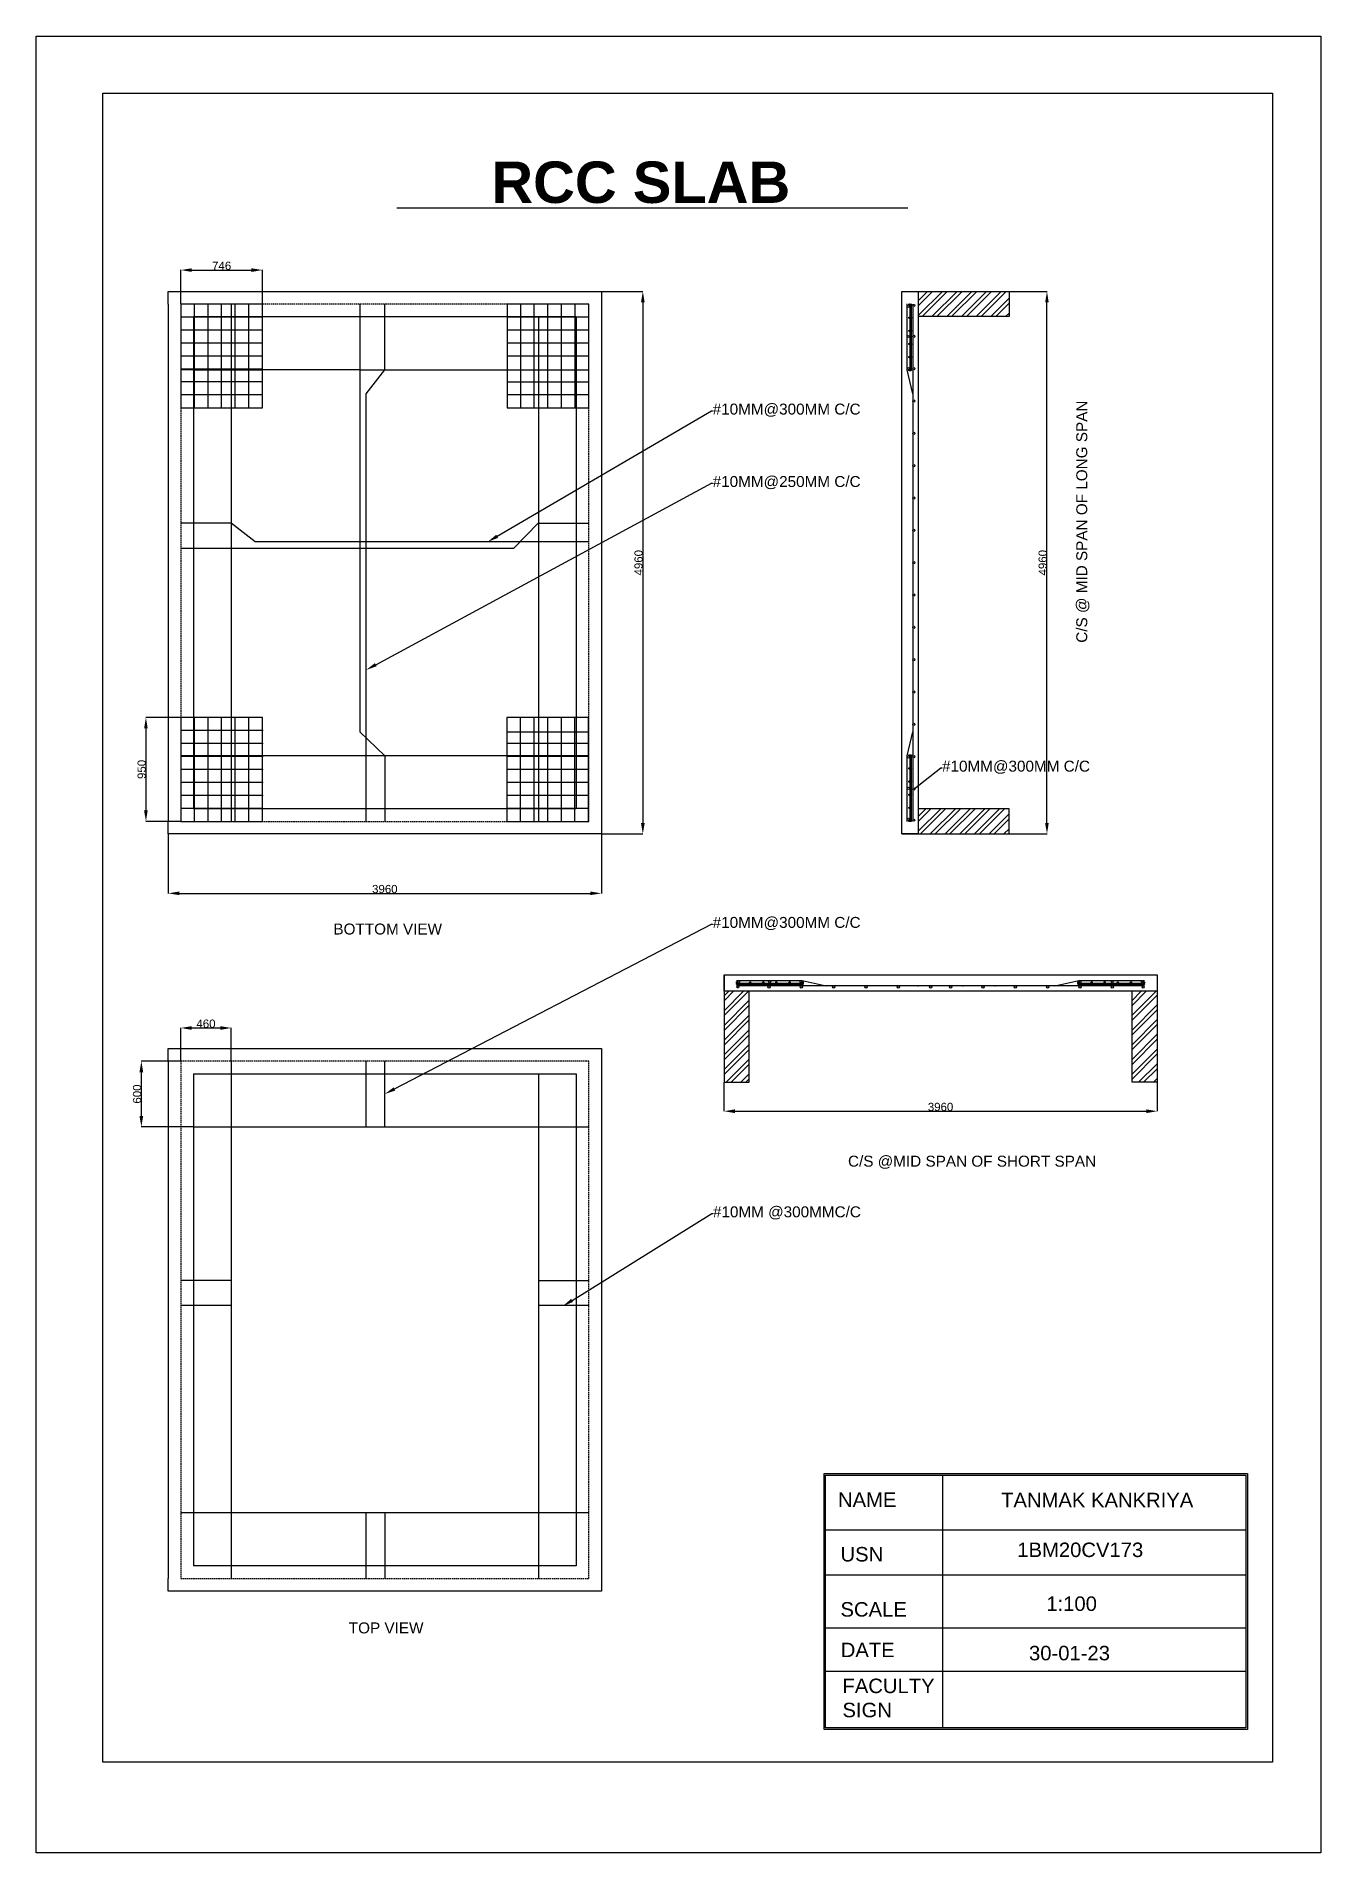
# Model space of a CAD drawing. Header units: inches. Extents: x 448145 to 618619, y -64863 to 148507.
# Drawn here: x 515430 to 527172, y 90520 to 107127 of the extents above; entities that cross this region are included whole.
import ezdxf
from ezdxf import colors
from ezdxf.entities.mleader import LeaderData, LeaderLine
from ezdxf.math import Vec2, Vec3

# ---------------------------------------------------------------- set-up
doc = ezdxf.new("R2010")
doc.units = ezdxf.units.IN
doc.header["$MEASUREMENT"] = 0
doc.linetypes.add('HIDDENX2', pattern=[19.05, 12.7, -6.35])
doc.styles.get("Standard").update_dxf_attribs({"font": 'Arial.ttf', "height": 75})
doc.dimstyles.new('ISO-25', dxfattribs={"dimtxt": 2.5, "dimasz": 2.5, "dimexe": 1.25, "dimexo": 0.625, "dimtad": 1, "dimtxsty": 'Standard', "dimcen": 2.5, "dimadec": 0, "dimazin": 0, "dimtfac": 1, "dimtmove": 0, "dimatfit": 3, "dimfxl": 0, "dimarcsym": 0})
pattern_1 = [(45, (514500.95, 98948.89), (-67.3519, 67.3519), []), (45, (514545.85, 98948.89), (-67.3519, 67.3519), [])]

msp = doc.modelspace()

# ---------------------------------------------------------------- texts
at = {"attachment_point": 1}
for s, width, gutter_width, insert, char_height in [('{\\fArial|b1|i0|c0|p34;RCC SLAB}', 6691.43988, 17.597, (519589.649, 105982.366), 378.75979), ('      BOTTOM VIEW', 2379.68169, 12.5, (517912.929, 99014.655), 100), ('C/S @MID SPAN OF SHORT SPAN', 2273.9814, 12.5, (522850.781, 96892.301), 100), ('NAME', 862.47364, 9.457, (522759.209, 93813.082), 132.3973), ('TANMAK KANKRIYA', 2646.45578, 6.151, (524250.385, 93809.987), 132.39727), ('1BM20CV173', 560.98037, 6.151, (524398.497, 93355.048), 132.3973), ('USN', 560.98037, 6.151, (522782.034, 93314.595), 132.3973), ('1:100', 560.98037, 6.151, (524663.724, 92862.399), 132.3973), ('SCALE', 560.98037, 6.151, (522782.034, 92810.442), 132.3973), ('TOP VIEW', 2397.03882, 12.5, (518286.558, 92624.827), 100), ('DATE', 560.98037, 6.151, (522784.421, 92439.747), 132.3973), ('30-01-23', 560.98037, 6.151, (524505.566, 92410.9), 132.3973), ('FACULTY SIGN', 560.98037, 6.151, (522800.01, 92111.1), 132.39727)]:
    msp.add_mtext_dynamic_manual_height_columns(s, width=width, gutter_width=gutter_width, heights=[0], dxfattribs=dict(at, insert=insert, char_height=char_height))
at = {"insert": (524937.921, 101582.265), "char_height": 100, "attachment_point": 1, "rotation": 90}
msp.add_mtext_dynamic_manual_height_columns('C/S @ MID SPAN OF LONG SPAN', width=2330.19533, gutter_width=12.5, heights=[0], dxfattribs=at)

# ---------------------------------------------------------------- blocks, each defined once
blk = doc.blocks.new('*D338')
at = {"color": 0, "lineweight": -2}
for p, q in [((516636, 99834), (516636, 99290)), ((520596, 99834), (520596, 99290)), ((516736, 99291), (520496, 99291))]:
    blk.add_line(p, q, dxfattribs=at)
at = {"color": 0}
for points in [[(516736, 99308), (516736, 99275), (516636, 99291)], [(520496, 99308), (520496, 99275), (520596, 99291)]]:
    blk.add_solid(points, dxfattribs=at)
at = {"layer": 'Defpoints', "color": 0}
for p in [(516636, 99834), (520596, 99834), (520596, 99291)]:
    blk.add_point(p, dxfattribs=at)
at = {"color": 0, "insert": (518616, 99330), "char_height": 75, "attachment_point": 5}
blk.add_mtext('3960', dxfattribs=at)
blk = doc.blocks.new('*D339')
at = {"color": 0, "lineweight": -2}
for p, q in [((520596, 104794), (520976, 104794)), ((520975, 104694), (520975, 99934)), ((520596, 99834), (520976, 99834))]:
    blk.add_line(p, q, dxfattribs=at)
at = {"color": 0}
for points in [[(520958, 104694), (520992, 104694), (520975, 104794)], [(520958, 99934), (520992, 99934), (520975, 99834)]]:
    blk.add_solid(points, dxfattribs=at)
at = {"layer": 'Defpoints', "color": 0}
for p in [(520596, 104794), (520596, 99834), (520975, 99834)]:
    blk.add_point(p, dxfattribs=at)
at = {"color": 0, "insert": (520936, 102314), "char_height": 75, "attachment_point": 5, "rotation": 90}
blk.add_mtext('4960', dxfattribs=at)
blk = doc.blocks.new('*D340')
at = {"color": 0, "lineweight": -2}
for p, q in [((516750, 100899), (516430, 100899)), ((516432, 100799), (516432, 100049)), ((516750, 99949), (516430, 99949))]:
    blk.add_line(p, q, dxfattribs=at)
at = {"color": 0}
for points in [[(516415, 100799), (516448, 100799), (516432, 100899)], [(516415, 100049), (516448, 100049), (516432, 99949)]]:
    blk.add_solid(points, dxfattribs=at)
at = {"layer": 'Defpoints', "color": 0}
for p in [(516751, 100899), (516432, 99949), (516751, 99949)]:
    blk.add_point(p, dxfattribs=at)
at = {"color": 0, "insert": (516393, 100424), "char_height": 75, "attachment_point": 5, "rotation": 90}
blk.add_mtext('950', dxfattribs=at)
blk = doc.blocks.new('*D341')
at = {"color": 0, "lineweight": -2}
for p, q in [((516751, 104680), (516751, 104991)), ((516851, 104990), (517397, 104990)), ((517497, 104680), (517497, 104991))]:
    blk.add_line(p, q, dxfattribs=at)
at = {"color": 0}
for points in [[(516851, 105006), (516851, 104973), (516751, 104990)], [(517397, 105006), (517397, 104973), (517497, 104990)]]:
    blk.add_solid(points, dxfattribs=at)
at = {"layer": 'Defpoints', "color": 0}
for p in [(517497, 104990), (516751, 104679), (517497, 104679)]:
    blk.add_point(p, dxfattribs=at)
at = {"color": 0, "insert": (517124, 105029), "char_height": 75, "attachment_point": 5}
blk.add_mtext('746', dxfattribs=at)
blk = doc.blocks.new('*D342')
at = {"color": 0, "lineweight": -2}
for p, q in [((524326, 104794), (524671, 104794)), ((524670, 99934), (524670, 104694)), ((524326, 99834), (524671, 99834))]:
    blk.add_line(p, q, dxfattribs=at)
at = {"color": 0}
for points in [[(524653, 104694), (524686, 104694), (524670, 104794)], [(524653, 99934), (524686, 99934), (524670, 99834)]]:
    blk.add_solid(points, dxfattribs=at)
at = {"layer": 'Defpoints', "color": 0}
for p in [(524325, 104794), (524670, 104794), (524325, 99834)]:
    blk.add_point(p, dxfattribs=at)
at = {"color": 0, "insert": (524631, 102314), "char_height": 75, "attachment_point": 5, "rotation": 90}
blk.add_mtext('4960', dxfattribs=at)
blk = doc.blocks.new('*D343')
at = {"color": 0, "lineweight": -2}
for p, q in [((521717, 97563), (521717, 97298)), ((525677, 97563), (525677, 97298)), ((521817, 97299), (525577, 97299))]:
    blk.add_line(p, q, dxfattribs=at)
at = {"color": 0}
for points in [[(521817, 97316), (521817, 97282), (521717, 97299)], [(525577, 97316), (525577, 97282), (525677, 97299)]]:
    blk.add_solid(points, dxfattribs=at)
at = {"layer": 'Defpoints', "color": 0}
for p in [(521717, 97563), (525677, 97563), (525677, 97299)]:
    blk.add_point(p, dxfattribs=at)
at = {"color": 0, "insert": (523697, 97338), "char_height": 75, "attachment_point": 5}
blk.add_mtext('3960', dxfattribs=at)
blk = doc.blocks.new('*D344')
at = {"color": 0, "lineweight": -2}
for p, q in [((516751, 97757), (516751, 98061)), ((516851, 98060), (517111, 98060)), ((517211, 97757), (517211, 98061))]:
    blk.add_line(p, q, dxfattribs=at)
at = {"color": 0}
for points in [[(516851, 98077), (516851, 98043), (516751, 98060)], [(517111, 98077), (517111, 98043), (517211, 98060)]]:
    blk.add_solid(points, dxfattribs=at)
at = {"layer": 'Defpoints', "color": 0}
for p in [(517211, 98060), (516751, 97756), (517211, 97756)]:
    blk.add_point(p, dxfattribs=at)
at = {"color": 0, "insert": (516981, 98099), "char_height": 75, "attachment_point": 5}
blk.add_mtext('460', dxfattribs=at)
blk = doc.blocks.new('*D345')
at = {"color": 0, "lineweight": -2}
for p, q in [((516750, 97756), (516389, 97756)), ((516390, 97256), (516390, 97656)), ((516750, 97156), (516389, 97156))]:
    blk.add_line(p, q, dxfattribs=at)
at = {"color": 0}
for points in [[(516373, 97656), (516407, 97656), (516390, 97756)], [(516373, 97256), (516407, 97256), (516390, 97156)]]:
    blk.add_solid(points, dxfattribs=at)
at = {"layer": 'Defpoints', "color": 0}
for p in [(516390, 97756), (516751, 97756), (516751, 97156)]:
    blk.add_point(p, dxfattribs=at)
at = {"color": 0, "insert": (516351, 97456), "char_height": 75, "attachment_point": 5, "rotation": 90}
blk.add_mtext('600', dxfattribs=at)

# ---------------------------------------------------------------- dimensions: what is measured, and where the dimension line sits
for base, p1, p2, picture, middle in [((517496.729, 104989.685), (516750.729, 104678.945), (517496.729, 104678.945), '*D341', (517123.729, 105028.603)), ((520595.729, 99291.227), (516635.729, 99834.149), (520595.729, 99834.149), '*D338', (518615.729, 99330.17)), ((517210.729, 98059.931), (516750.729, 97756.463), (517210.729, 97756.463), '*D344', (516980.729, 98098.849)), ((525677.418, 97299.09), (521717.418, 97563.231), (525677.418, 97563.231), '*D343', (523697.418, 97338.033))]:
    dim = msp.add_linear_dim(base=base, p1=p1, p2=p2, dimstyle='ISO-25', override={"dimtxt": 100, "dimasz": 100})
    dim.commit()
    dim.dimension.update_dxf_attribs({"geometry": picture, "text_midpoint": middle})
for base, p1, p2, picture, middle in [((520974.947, 99834.149), (520595.729, 104794.149), (520595.729, 99834.149), '*D339', (520936.029, 102314.149)), ((524669.775, 104794.149), (524324.88, 99834.149), (524324.88, 104794.149), '*D342', (524630.857, 102314.149)), ((516431.714, 99949.149), (516750.729, 100899.149), (516750.729, 99949.149), '*D340', (516392.796, 100424.149)), ((516390.139, 97756.463), (516750.729, 97156.463), (516750.729, 97756.463), '*D345', (516351.221, 97456.463))]:
    dim = msp.add_linear_dim(base=base, p1=p1, p2=p2, angle=90, dimstyle='ISO-25', override={"dimtxt": 100, "dimasz": 100})
    dim.commit()
    dim.dimension.update_dxf_attribs({"geometry": picture, "text_midpoint": middle})

# ---------------------------------------------------------------- hatches: boundary and pattern name
h = msp.add_hatch()
h.set_pattern_fill('ANSI32', color=256, scale=10)
h.set_pattern_definition(pattern_1)
h.paths.add_polyline_path([(524324.88, 104794.149), (523492.615, 104794.149), (523492.615, 104679.149), (523492.615, 104564.149), (524324.88, 104564.149)])
h.paths.add_polyline_path([(524324.88, 100064.149), (523492.615, 100064.149), (523492.615, 99834.149), (524324.88, 99834.149)])
h = msp.add_hatch(color=256)
h.dxf.hatch_style = 1
h.paths.add_polyline_path([(523430.115, 104674.652, 0.939943612), (523418.161, 104673.911, 0.939943612), (523430.115, 104673.17), (523430.115, 104673.604)])
h = msp.add_hatch(color=256)
h.dxf.hatch_style = 1
h.paths.add_polyline_path([(521841.943, 98484.991, 1), (521861.943, 98484.991, 1)])
h.paths.add_polyline_path([(521842.194, 98476.451, 1), (521830.194, 98476.451, 0.378403441), (521835.453, 98470.497), (521836.935, 98470.497, 0.378403441)])
h.paths.add_polyline_path([(521842.051, 98463.951, 1), (521830.051, 98463.951, 0.378403441), (521835.31, 98457.997), (521836.792, 98457.997, 0.378403441)])
h.paths.add_polyline_path([(521853.017, 98435.689, 0.35778774), (521844.969, 98445.497), (521841.066, 98445.497, 0.35778774), (521833.017, 98435.689, 1)])
h.paths.add_polyline_path([(521950.255, 98476.451, 0.378403441), (521955.514, 98470.497), (521956.996, 98470.497, 0.378403441), (521962.255, 98476.451, 1)])
h.paths.add_polyline_path([(521962.111, 98463.951, 1), (521950.111, 98463.951, 0.378403441), (521955.37, 98457.997), (521956.852, 98457.997, 0.378403441)])
h.paths.add_polyline_path([(522070.315, 98476.451, 0.378403441), (522075.574, 98470.497), (522077.056, 98470.497, 0.378403441), (522082.315, 98476.451, 1)])
h.paths.add_polyline_path([(522082.172, 98463.951, 1), (522070.172, 98463.951, 0.378403441), (522075.431, 98457.997), (522076.912, 98457.997, 0.378403441)])
h.paths.add_polyline_path([(522124.312, 98485.497, 1), (522144.312, 98485.497, 1)])
h.paths.add_polyline_path([(522118.037, 98435.497, 1), (522138.037, 98435.497, 1)])
h.paths.add_polyline_path([(522202.376, 98476.451, 1), (522190.376, 98476.451, 0.378403441), (522195.635, 98470.497), (522197.116, 98470.497, 0.378403441)])
h.paths.add_polyline_path([(522190.232, 98463.951, 0.378403441), (522195.491, 98457.997), (522196.973, 98457.997, 0.378403441), (522202.232, 98463.951, 1)])
h.paths.add_polyline_path([(522322.436, 98476.451, 1), (522310.436, 98476.451, 0.378403441), (522315.695, 98470.497), (522317.177, 98470.497, 0.378403441)])
h.paths.add_polyline_path([(522310.292, 98463.951, 0.378403441), (522315.552, 98457.997), (522317.033, 98457.997, 0.378403441), (522322.292, 98463.951, 1)])
h.paths.add_polyline_path([(522411.526, 98485.323, 1), (522431.526, 98485.323, 1)])
h.paths.add_polyline_path([(522442.063, 98476.451, 1), (522430.063, 98476.451, 0.378403441), (522435.322, 98470.497), (522435.756, 98470.497), (522436.804, 98470.497, 0.378403441)])
h.paths.add_polyline_path([(522429.919, 98463.951, 0.378403441), (522435.178, 98457.997), (522435.612, 98457.997), (522436.66, 98457.997, 0.378403441), (522441.919, 98463.951, 1)])
h.paths.add_polyline_path([(522413.665, 98435.497, 1), (522433.665, 98435.497, 1)])
h.paths.add_polyline_path([(522709.293, 98435.497, 1), (522729.293, 98435.497, 1)])
h.paths.add_polyline_path([(523024.917, 98435.497, 1), (523004.917, 98435.497, 1)])
h.paths.add_polyline_path([(523320.542, 98435.497, 1), (523300.542, 98435.497, 1)])
h.paths.add_polyline_path([(523596.167, 98435.497, 1), (523616.167, 98435.497, 1)])
h.paths.add_polyline_path([(523798.667, 98435.497, 1), (523778.667, 98435.497, 1)])
h.paths.add_polyline_path([(524094.292, 98435.497, 1), (524074.292, 98435.497, 1)])
h.paths.add_polyline_path([(524369.917, 98435.497, 1), (524389.917, 98435.497, 1)])
h.paths.add_polyline_path([(524685.542, 98435.497, 1), (524665.542, 98435.497, 1)])
h.paths.add_polyline_path([(524961.167, 98435.497, 1), (524981.167, 98435.497, 1)])
h.paths.add_polyline_path([(525256.792, 98435.497, 1), (525276.792, 98435.497, 1)])
h.paths.add_polyline_path([(525559.776, 98435.497, 1), (525539.776, 98435.497, 1)])
h.paths.add_polyline_path([(525563.181, 98463.951, 1), (525551.181, 98463.951, 0.378403441), (525556.44, 98457.997), (525556.874, 98457.997), (525557.922, 98457.997, 0.378403441)])
h.paths.add_polyline_path([(525563.181, 98476.451, -1), (525551.181, 98476.451, -1)])
h.paths.add_polyline_path([(525529.776, 98485.323, 1), (525549.776, 98485.323, 1)])
h.paths.add_polyline_path([(525431.554, 98476.451, 0.378403441), (525436.813, 98470.497), (525438.295, 98470.497, 0.378403441), (525443.554, 98476.451, 1)])
h.paths.add_polyline_path([(525443.554, 98463.951, 1), (525431.554, 98463.951, 0.378403441), (525436.813, 98457.997), (525438.295, 98457.997, 0.378403441)])
h.paths.add_polyline_path([(525311.494, 98476.451, 0.378403441), (525316.753, 98470.497), (525318.235, 98470.497, 0.378403441), (525323.494, 98476.451, 1)])
h.paths.add_polyline_path([(525323.494, 98463.951, 1), (525311.494, 98463.951, 0.378403441), (525316.753, 98457.997), (525318.235, 98457.997, 0.378403441)])
h.paths.add_polyline_path([(525255.41, 98485.323, 1), (525275.41, 98485.323, 1)])
h.paths.add_polyline_path([(525203.433, 98476.451, 1), (525191.433, 98476.451, 0.378403441), (525196.692, 98470.497), (525198.174, 98470.497, 0.378403441)])
h.paths.add_polyline_path([(525191.433, 98463.951, 0.378403441), (525196.692, 98457.997), (525198.174, 98457.997, 0.378403441), (525203.433, 98463.951, 1)])
h.paths.add_polyline_path([(525071.373, 98476.451, 0.378403441), (525076.632, 98470.497), (525078.114, 98470.497, 0.378403441), (525083.373, 98476.451, 1)])
h.paths.add_polyline_path([(525071.373, 98463.951, 0.378403441), (525076.632, 98457.997), (525078.114, 98457.997, 0.378403441), (525083.373, 98463.951, 1)])
h.paths.add_polyline_path([(524983.535, 98485.323, 1), (524963.535, 98485.323, 1)])
h.paths.add_polyline_path([(524963.312, 98476.451, 1), (524951.312, 98476.451, 0.378403441), (524956.572, 98470.497), (524958.053, 98470.497, 0.378403441)])
h.paths.add_polyline_path([(524951.312, 98463.951, 0.378403441), (524956.572, 98457.997), (524958.053, 98457.997, 0.378403441), (524963.312, 98463.951, 1)])
h = msp.add_hatch()
h.set_pattern_fill('ANSI32', color=256, scale=10)
h.set_pattern_definition(pattern_1)
h.paths.add_polyline_path([(525677.418, 98395.497), (525562.418, 98395.497), (525447.418, 98395.497), (525447.418, 97563.231), (525677.418, 97563.231)])
h.paths.add_polyline_path([(521947.418, 98395.497), (521717.418, 98395.497), (521717.418, 97563.231), (521947.418, 97563.231)])

# ---------------------------------------------------------------- linework, layer by layer
at = {"ltscale": 10}
for p, q in [((518726.285, 105557.493), (523398.503, 105557.493)), ((520020.729, 95524.425), (520480.729, 95524.425)), ((522646.163, 93470.292), (526489.371, 93470.292))]:
    msp.add_line(p, q, dxfattribs=at)
for p, q in [((516635.729, 104679.149), (516635.729, 104794.149)), ((516635.729, 104794.149), (520480.729, 104794.149)), ((520480.729, 104794.149), (520595.729, 104794.149)), ((520595.729, 104794.149), (520595.729, 99949.149)), ((523342.615, 104794.149), (523492.615, 104794.149)), ((523342.615, 99834.149), (523342.615, 104794.149)), ((523492.615, 104794.149), (523492.615, 104679.149)), ((523492.615, 104794.149), (524324.88, 104794.149)), ((524324.88, 104794.149), (524324.88, 104564.149)), ((516635.729, 104679.149), (516635.729, 99949.149)), ((517496.729, 104678.945), (516750.729, 104678.945)), ((516750.729, 104678.945), (516750.729, 103728.945)), ((516875.062, 103728.945), (516875.062, 104678.945)), ((516999.395, 103728.945), (516999.395, 104678.945)), ((517123.729, 103728.945), (517123.729, 104678.945)), ((517210.729, 104679.149), (517210.729, 99949.149)), ((517248.062, 103728.945), (517248.062, 104678.945)), ((517372.395, 103728.945), (517372.395, 104678.945)), ((517496.729, 103728.945), (517496.729, 104678.945)), ((518387.544, 104679.149), (518387.544, 100769.048)), ((518387.544, 104679.149), (518387.544, 100769.048)), ((518615.729, 104079.149), (518615.729, 104679.149)), ((518615.729, 104079.149), (518615.729, 104679.149)), ((520480.07, 104678.838), (519734.07, 104678.838)), ((519734.07, 104678.838), (519734.07, 103728.838)), ((519858.403, 103728.838), (519858.403, 104678.838)), ((519982.737, 103728.838), (519982.737, 104678.838)), ((520107.07, 103728.838), (520107.07, 104678.838)), ((520231.403, 103728.838), (520231.403, 104678.838)), ((520355.737, 103728.838), (520355.737, 104678.838)), ((520480.07, 103728.838), (520480.07, 104678.838)), ((520480.07, 104678.838), (520480.729, 104678.838)), ((523392.615, 104079.149), (523392.615, 104679.645)), ((523417.615, 104673.604), (523417.615, 104679.294)), ((523417.615, 104679.294), (523417.615, 104673.604)), ((523417.615, 104073.302), (523417.615, 104673.604)), ((523417.615, 104073.302), (523417.615, 104673.604)), ((523430.115, 104679.294), (523430.115, 104673.604)), ((523430.115, 104073.302), (523430.115, 104673.604)), ((523442.615, 104679.149), (523442.615, 99949.149)), ((523492.615, 104679.149), (523492.615, 99834.149)), ((517496.729, 104560.195), (516750.729, 104560.195)), ((516865.729, 104564.149), (516865.729, 100064.149)), ((516865.729, 104564.149), (520365.729, 104564.149)), ((520480.07, 104560.088), (519734.07, 104560.088)), ((520020.729, 104564.149), (520020.729, 99949.149)), ((520365.729, 104564.149), (520365.729, 100064.149)), ((524324.88, 104564.149), (523492.615, 104564.149)), ((517496.729, 104441.445), (516750.729, 104441.445)), ((517496.729, 104322.695), (516750.729, 104322.695)), ((520480.07, 104441.338), (519734.07, 104441.338)), ((520480.07, 104322.588), (519734.07, 104322.588)), ((517496.729, 104203.945), (516750.729, 104203.945)), ((520480.07, 104203.838), (519734.07, 104203.838)), ((517496.729, 104085.195), (516750.729, 104085.195)), ((516865.729, 104079.149), (516750.729, 104079.149)), ((517496.729, 103966.445), (516750.729, 103966.445)), ((516865.729, 104079.149), (517496.729, 104079.149)), ((518387.544, 104079.149), (517496.729, 104079.149)), ((518387.544, 104079.149), (518615.729, 104079.149)), ((518445.551, 103859.149), (518615.729, 104079.149)), ((518445.551, 103859.149), (518615.729, 104079.149)), ((518615.729, 104079.149), (519734.07, 104079.149)), ((519734.07, 104079.149), (520480.729, 104079.149)), ((520480.07, 103966.338), (519734.07, 103966.338)), ((523442.615, 103859.149), (523392.615, 104079.149)), ((517496.729, 103847.695), (516750.729, 103847.695)), ((518445.551, 103593.87), (518445.551, 103859.149)), ((520480.07, 103847.588), (519734.07, 103847.588)), ((520480.07, 103859.149), (520480.729, 103859.149)), ((516750.729, 103728.945), (517496.729, 103728.945)), ((519734.07, 103728.838), (520480.07, 103728.838)), ((518445.551, 99949.149), (518445.551, 103593.87)), ((518445.551, 99949.149), (518445.551, 103593.87)), ((517210.729, 102675.295), (516750.729, 102675.295)), ((517430.729, 102505.118), (517210.729, 102675.295)), ((519796.665, 102447.11), (520016.564, 102675.295)), ((520016.564, 102675.295), (520480.729, 102675.295)), ((520020.729, 102675.295), (520016.564, 102675.295)), ((520480.729, 102505.118), (517430.729, 102505.118)), ((516750.729, 102447.11), (519796.665, 102447.11)), ((517496.729, 100899.149), (516750.729, 100899.149)), ((516750.729, 100899.149), (516750.729, 99949.149)), ((516875.062, 99949.149), (516875.062, 100899.149)), ((516999.395, 99949.149), (516999.395, 100899.149)), ((517123.729, 99949.149), (517123.729, 100899.149)), ((517248.062, 99949.149), (517248.062, 100899.149)), ((517372.395, 99949.149), (517372.395, 100899.149)), ((517496.729, 99949.149), (517496.729, 100899.149)), ((520478.874, 100899.149), (519732.874, 100899.149)), ((519732.874, 100899.149), (519732.874, 99949.149)), ((519857.207, 99949.149), (519857.207, 100899.149)), ((519981.541, 99949.149), (519981.541, 100899.149)), ((520105.874, 99949.149), (520105.874, 100899.149)), ((520230.207, 99949.149), (520230.207, 100899.149)), ((520354.541, 99949.149), (520354.541, 100899.149)), ((520478.874, 99949.149), (520478.874, 100899.149)), ((517496.729, 100780.399), (516750.729, 100780.399)), ((517496.729, 100661.649), (516750.729, 100661.649)), ((518387.544, 100769.048), (518615.729, 100549.149)), ((518387.544, 100769.048), (518615.729, 100549.149)), ((519732.874, 100769.048), (520480.729, 100769.048)), ((520478.874, 100661.649), (519732.874, 100661.649)), ((523392.615, 100549.149), (523442.615, 100769.048)), ((520480.729, 100549.149), (516750.729, 100549.149)), ((517496.729, 100542.899), (516750.729, 100542.899)), ((518615.729, 100549.149), (518615.729, 99949.149)), ((518615.729, 100549.149), (518615.729, 99949.149)), ((520478.874, 100542.899), (519732.874, 100542.899)), ((520478.874, 100549.149), (520480.729, 100549.149)), ((523392.615, 99949.149), (523392.615, 100549.149)), ((523417.615, 100558.176), (523417.615, 100552.486)), ((523417.615, 99952.184), (523417.615, 100552.486)), ((523417.615, 99949.149), (523417.615, 100549.451)), ((523430.115, 100558.032), (523430.115, 100552.342)), ((523430.115, 99952.04), (523430.115, 100552.342)), ((523430.115, 99949.149), (523430.115, 100549.451)), ((517496.729, 100424.149), (516750.729, 100424.149)), ((520478.874, 100424.149), (519732.874, 100424.149)), ((517496.729, 100305.399), (516750.729, 100305.399)), ((517496.729, 100186.649), (516750.729, 100186.649)), ((520478.874, 100305.399), (519732.874, 100305.399)), ((520478.874, 100186.649), (519732.874, 100186.649)), ((517496.729, 100067.899), (516750.729, 100067.899)), ((520365.729, 100064.149), (516865.729, 100064.149)), ((520478.874, 100067.899), (519732.874, 100067.899)), ((524324.88, 100064.149), (523492.615, 100064.149)), ((524324.88, 99834.149), (524324.88, 100064.149)), ((516635.729, 99834.149), (516635.729, 99949.149)), ((520595.729, 99834.149), (516635.729, 99834.149)), ((516750.729, 99949.149), (517496.729, 99949.149)), ((519732.874, 99949.149), (520478.874, 99949.149)), ((520478.874, 99949.149), (520480.729, 99949.149)), ((520595.729, 99949.149), (520595.729, 99834.149)), ((523492.615, 99834.149), (523342.615, 99834.149)), ((523342.615, 99834.149), (524324.88, 99834.149)), ((521717.418, 98395.497), (521717.418, 98545.497)), ((521717.418, 98545.497), (523697.418, 98545.497)), ((521717.418, 98545.497), (521717.418, 97563.231)), ((521832.418, 98495.497), (522432.418, 98495.497)), ((522432.418, 98495.497), (522652.317, 98445.497)), ((523697.418, 98545.497), (525677.418, 98545.497)), ((524742.418, 98445.497), (524962.418, 98495.497)), ((524962.418, 98495.497), (525562.914, 98495.497)), ((525677.418, 98545.497), (525677.418, 98395.497)), ((523697.418, 98395.497), (521717.418, 98395.497)), ((521832.418, 98470.497), (522432.721, 98470.497)), ((521832.418, 98457.997), (522432.721, 98457.997)), ((523697.418, 98445.497), (521832.418, 98445.497)), ((521835.31, 98457.997), (522435.612, 98457.997)), ((521835.453, 98470.497), (522435.756, 98470.497)), ((521947.418, 97563.231), (521947.418, 98395.497)), ((522441.302, 98457.997), (522435.612, 98457.997)), ((522441.446, 98470.497), (522435.756, 98470.497)), ((525562.418, 98445.497), (523697.418, 98445.497)), ((525562.418, 98395.497), (523697.418, 98395.497)), ((524956.572, 98470.497), (525556.874, 98470.497)), ((524956.572, 98470.497), (525556.874, 98470.497)), ((524956.572, 98457.997), (525556.874, 98457.997)), ((525447.418, 97563.231), (525447.418, 98395.497)), ((525556.874, 98470.497), (525562.564, 98470.497)), ((525562.564, 98470.497), (525556.874, 98470.497)), ((525562.564, 98457.997), (525556.874, 98457.997)), ((525677.418, 98395.497), (525562.418, 98395.497)), ((525677.418, 98395.497), (525677.418, 97563.231)), ((516635.729, 97756.463), (516635.729, 97871.463)), ((516635.729, 97871.463), (520480.729, 97871.463)), ((516635.729, 97813.963), (516635.729, 97871.463)), ((520480.729, 97871.463), (520595.729, 97871.463)), ((520595.729, 97871.463), (520595.729, 93026.463)), ((516635.729, 97756.463), (516635.729, 93026.463)), ((517210.729, 97756.463), (517210.729, 93026.463)), ((518445.551, 97641.463), (518445.551, 97756.463)), ((518615.729, 97156.463), (518615.729, 97756.463)), ((518615.729, 97156.463), (518615.729, 97756.463)), ((516865.729, 97641.463), (516865.729, 93141.463)), ((516865.729, 97641.463), (520365.729, 97641.463)), ((518445.551, 97156.463), (518445.551, 97641.463)), ((520020.729, 97641.463), (520020.729, 93026.463)), ((520365.729, 97641.463), (520365.729, 93141.463)), ((521717.418, 97563.231), (521947.418, 97563.231)), ((525677.418, 97563.231), (525447.418, 97563.231)), ((516865.729, 97156.463), (516750.729, 97156.463)), ((516865.729, 97156.463), (520480.729, 97156.463)), ((517210.729, 95752.61), (516750.729, 95752.61)), ((520016.564, 95752.61), (520480.729, 95752.61)), ((520020.729, 95752.61), (520016.564, 95752.61)), ((516750.729, 95524.425), (517210.729, 95524.425)), ((523713.994, 93972.058), (523713.994, 91661.705)), ((520480.729, 93626.463), (516750.729, 93626.463)), ((518445.551, 93026.463), (518445.551, 93626.463)), ((518445.551, 93026.463), (518445.551, 93626.463)), ((518615.729, 93626.463), (518615.729, 93026.463)), ((518615.729, 93626.463), (518615.729, 93026.463)), ((516635.729, 92911.463), (516635.729, 93026.463)), ((520365.729, 93141.463), (516865.729, 93141.463)), ((520595.729, 93026.463), (520595.729, 92911.463)), ((522646.163, 93059.235), (526489.371, 93059.235)), ((520595.729, 92911.463), (516635.729, 92911.463)), ((522646.163, 92574.528), (526489.371, 92574.528)), ((522646.163, 92178.397), (526489.371, 92178.397))]:
    msp.add_line(p, q)
at = {"linetype": 'HIDDENX2'}
for p, q in [((520480.729, 104679.149), (516750.729, 104679.149)), ((516750.729, 104679.149), (516750.729, 99949.149)), ((520480.729, 99949.149), (520480.729, 104679.149)), ((516750.729, 99949.149), (520480.729, 99949.149)), ((520480.729, 97756.463), (516750.729, 97756.463)), ((516750.729, 97756.463), (516750.729, 93026.463)), ((520480.729, 93026.463), (520480.729, 97756.463)), ((516750.729, 93026.463), (520480.729, 93026.463))]:
    msp.add_line(p, q, dxfattribs=at)
at = {"color": 244, "ltscale": 10}
msp.add_lwpolyline([(515429.804, 90519.749), (515429.804, 107126.942), (527172.264, 107126.942), (527172.264, 90519.749)], close=True, dxfattribs=at)
for points in [[(516036.663, 106606.942), (526731.605, 106606.942), (526731.605, 91346.942), (516036.663, 91346.942)], [(522631.401, 93986.821), (526504.134, 93986.821), (526504.134, 91646.942), (522631.401, 91646.942)], [(522646.163, 93972.058), (526489.371, 93972.058), (526489.371, 91661.705), (522646.163, 91661.705)]]:
    msp.add_lwpolyline(points, close=True)
for centre, radius in [((523402.788, 104656.506), 10), ((523411.602, 104673.911), 6), ((523411.661, 104673.911), 6), ((523424.161, 104673.911), 6), ((523452.615, 104666.506), 10), ((523411.661, 104554.284), 6), ((523424.161, 104554.284), 6), ((523402.788, 104382.14), 10), ((523411.661, 104434.224), 6), ((523411.661, 104314.164), 6), ((523424.161, 104434.224), 6), ((523424.161, 104314.164), 6), ((523452.615, 104383.522), 10), ((523411.661, 104194.103), 6), ((523424.161, 104194.103), 6), ((523402.788, 104090.265), 10), ((523411.661, 104074.043), 6), ((523424.161, 104074.043), 6), ((523452.615, 104087.897), 10), ((523452.615, 103792.272), 10), ((523452.615, 103496.647), 10), ((523452.615, 103201.022), 10), ((523452.615, 102905.397), 10), ((523452.615, 102609.772), 10), ((523452.615, 102314.147), 10), ((523452.615, 102018.522), 10), ((523452.615, 101722.897), 10), ((523452.615, 101427.272), 10), ((523452.615, 101131.647), 10), ((523452.615, 100836.024), 10), ((523402.788, 100538.257), 10), ((523411.661, 100552.793), 6), ((523424.161, 100552.649), 6), ((523452.615, 100540.395), 10), ((523411.661, 100433.166), 6), ((523411.661, 100313.106), 6), ((523424.161, 100433.023), 6), ((523424.161, 100312.962), 6), ((523402.615, 100251.043), 10), ((523411.661, 100193.045), 6), ((523424.161, 100192.902), 6), ((523452.615, 100244.767), 10), ((523403.121, 99968.673), 10), ((523411.661, 100072.985), 6), ((523424.161, 100072.841), 6), ((523411.661, 99952.924), 6), ((523424.161, 99952.781), 6), ((523452.423, 99959.748), 10), ((521836.194, 98476.451), 6), ((521851.943, 98484.991), 10), ((521956.255, 98476.451), 6), ((522076.315, 98476.451), 6), ((522134.312, 98485.497), 10), ((522196.376, 98476.451), 6), ((522316.436, 98476.451), 6), ((522421.526, 98485.323), 10), ((522436.063, 98476.451), 6), ((524957.312, 98476.451), 6), ((524973.535, 98485.323), 10), ((525077.373, 98476.451), 6), ((525197.433, 98476.451), 6), ((525265.41, 98485.323), 10), ((525317.494, 98476.451), 6), ((525437.554, 98476.451), 6), ((525539.776, 98485.323), 10), ((525557.181, 98476.509), 6), ((525557.181, 98476.451), 6), ((521836.051, 98463.951), 6), ((521843.017, 98435.689), 10), ((521956.111, 98463.951), 6), ((522076.172, 98463.951), 6), ((522128.037, 98435.497), 10), ((522196.232, 98463.951), 6), ((522316.292, 98463.951), 6), ((522423.665, 98435.497), 10), ((522435.919, 98463.951), 6), ((522719.293, 98435.497), 10), ((523014.917, 98435.497), 10), ((523310.542, 98435.497), 10), ((523606.167, 98435.497), 10), ((523788.667, 98435.497), 10), ((524084.292, 98435.497), 10), ((524379.917, 98435.497), 10), ((524675.542, 98435.497), 10), ((524957.312, 98463.951), 6), ((524971.167, 98435.497), 10), ((525077.373, 98463.951), 6), ((525197.433, 98463.951), 6), ((525266.792, 98435.497), 10), ((525317.494, 98463.951), 6), ((525437.554, 98463.951), 6), ((525549.776, 98435.497), 10), ((525557.181, 98463.951), 6)]:
    msp.add_circle(centre, radius)
for p in [(523430.115, 104553.544), (523430.115, 104433.483), (523430.115, 104313.423), (523442.615, 104383.524), (523430.115, 104193.362), (523442.615, 104087.899), (523442.615, 103792.274), (523442.615, 103496.649), (523442.615, 103201.024), (523442.615, 102905.399), (523442.615, 102609.774), (523442.615, 102314.149), (523442.615, 102018.524), (523442.615, 101722.899), (523442.615, 101427.274), (523442.615, 101131.649), (523442.615, 100836.024), (517496.729, 100780.399), (517496.729, 100661.649), (517496.729, 100542.899), (523442.615, 100540.399), (517496.729, 100424.149), (517496.729, 100305.399), (517496.729, 100186.649), (523442.615, 100244.774), (517496.729, 100067.899), (516875.062, 99949.149), (516999.395, 99949.149), (517123.729, 99949.149), (517248.062, 99949.149), (517372.395, 99949.149), (522128.043, 98445.497), (522423.668, 98445.497), (522719.293, 98445.497), (523014.918, 98445.497), (523310.543, 98445.497), (523493.043, 98445.497), (523606.168, 98445.497), (523788.668, 98445.497), (523901.793, 98445.497), (524084.293, 98445.497), (524197.418, 98445.497), (524379.918, 98445.497), (524675.543, 98445.497), (524971.168, 98445.497), (525076.632, 98457.997), (525196.692, 98457.997), (525266.793, 98445.497), (525316.753, 98457.997), (525436.813, 98457.997)]:
    msp.add_point(p)

msp.set_redraw_order([(e.dxf.handle, doc.entitydb.next_handle()) for e in msp.query("TEXT MTEXT ATTDEF DIMENSION ARC_DIMENSION")])  # texts and dimensions are drawn at this point

# ---------------------------------------------------------------- leaders
ml = msp.add_multileader_mtext('Standard')
ml.set_content('#10MM@300MM C/C', color=256)
ml.set_leader_properties()
ml.build(insert=Vec2(0, 0))
ml.multileader.update_dxf_attribs({"arrow_head_size": 100})
ctx = ml.context
ctx.base_point, ctx.char_height, ctx.arrow_head_size, ctx.plane_origin = Vec3(521611.332, 103703.943), 100, 100, Vec3(519557.117, 102505.118)
notes = []
notes.append((ctx, [(0, (1, 1, 0), (521603.332, 103703.943), (1, 0), 8, [(0, [(519557.117, 102505.118)], 0, [])])]))
ctx.mtext.insert, ctx.mtext.flow_direction = Vec3(521613.332, 103768.643), 5
ml = msp.add_multileader_mtext('Standard')
ml.set_content('#10MM@250MM C/C', color=256)
ml.set_leader_properties()
ml.build(insert=Vec2(0, 0))
ml.multileader.update_dxf_attribs({"arrow_head_size": 100})
ctx = ml.context
ctx.base_point, ctx.char_height, ctx.arrow_head_size, ctx.plane_origin = Vec3(521611.332, 103041.679), 100, 100, Vec3(518445.551, 101333.999)
notes.append((ctx, [(0, (1, 1, 0), (521603.332, 103041.679), (1, 0), 8, [(0, [(518445.551, 101333.999)], 0, [])])]))
ctx.mtext.insert, ctx.mtext.flow_direction = Vec3(521613.332, 103106.379), 5
ml = msp.add_multileader_mtext('Standard')
ml.set_content('#10MM@300MM C/C', color=256)
ml.set_leader_properties()
ml.build(insert=Vec2(0, 0))
ctx = ml.context
ctx.base_point, ctx.char_height, ctx.plane_origin = Vec3(523708.39, 100439.261), 100, Vec3(523452.615, 100244.767)
notes.append((ctx, [(0, (1, 1, 0), (523700.39, 100439.261), (1, 0), 8, [(0, [(523452.615, 100244.767)], 0, [])])]))
ctx.mtext.insert, ctx.mtext.flow_direction = Vec3(523710.39, 100503.961), 5
ml = msp.add_multileader_mtext('Standard')
ml.set_content('#10MM@300MM C/C', color=256)
ml.set_leader_properties()
ml.build(insert=Vec2(0, 0))
ml.multileader.update_dxf_attribs({"arrow_head_size": 100})
ctx = ml.context
ctx.base_point, ctx.char_height, ctx.arrow_head_size, ctx.plane_origin = Vec3(521611.332, 99010.52), 100, 100, Vec3(518615.729, 97456.463)
notes.append((ctx, [(0, (1, 1, 0), (521603.332, 99010.52), (1, 0), 8, [(0, [(518615.729, 97456.463)], 0, [])])]))
ctx.mtext.insert, ctx.mtext.flow_direction = Vec3(521613.332, 99075.22), 5
ml = msp.add_multileader_mtext('Standard')
ml.set_content('#10MM @300MMC/C', color=256)
ml.set_leader_properties()
ml.build(insert=Vec2(0, 0))
ml.multileader.update_dxf_attribs({"arrow_head_size": 100})
ctx = ml.context
ctx.base_point, ctx.char_height, ctx.arrow_head_size, ctx.plane_origin = Vec3(521614.033, 96364.385), 100, 100, Vec3(520243.43, 95516.793)
notes.append((ctx, [(0, (1, 1, 0), (521606.033, 96364.385), (1, 0), 8, [(0, [(520243.43, 95516.793)], 0, [])])]))
ctx.mtext.insert, ctx.mtext.flow_direction = Vec3(521616.033, 96429.084), 5
for ctx, leaders in notes:
    for number, flags, end, landing, length, lines in leaders:
        leader = LeaderData()
        leader.index, (leader.has_last_leader_line, leader.has_dogleg_vector, leader.attachment_direction) = number, flags
        leader.last_leader_point, leader.dogleg_vector, leader.dogleg_length = Vec3(end), Vec3(landing), length
        for number, points, colour, breaks in lines:
            line = LeaderLine()
            line.index, line.vertices, line.color, line.breaks = number, Vec3.list(points), colors.encode_raw_color(colour), breaks
            leader.lines.append(line)
        ctx.leaders.append(leader)

doc.saveas('drawing.dxf')
